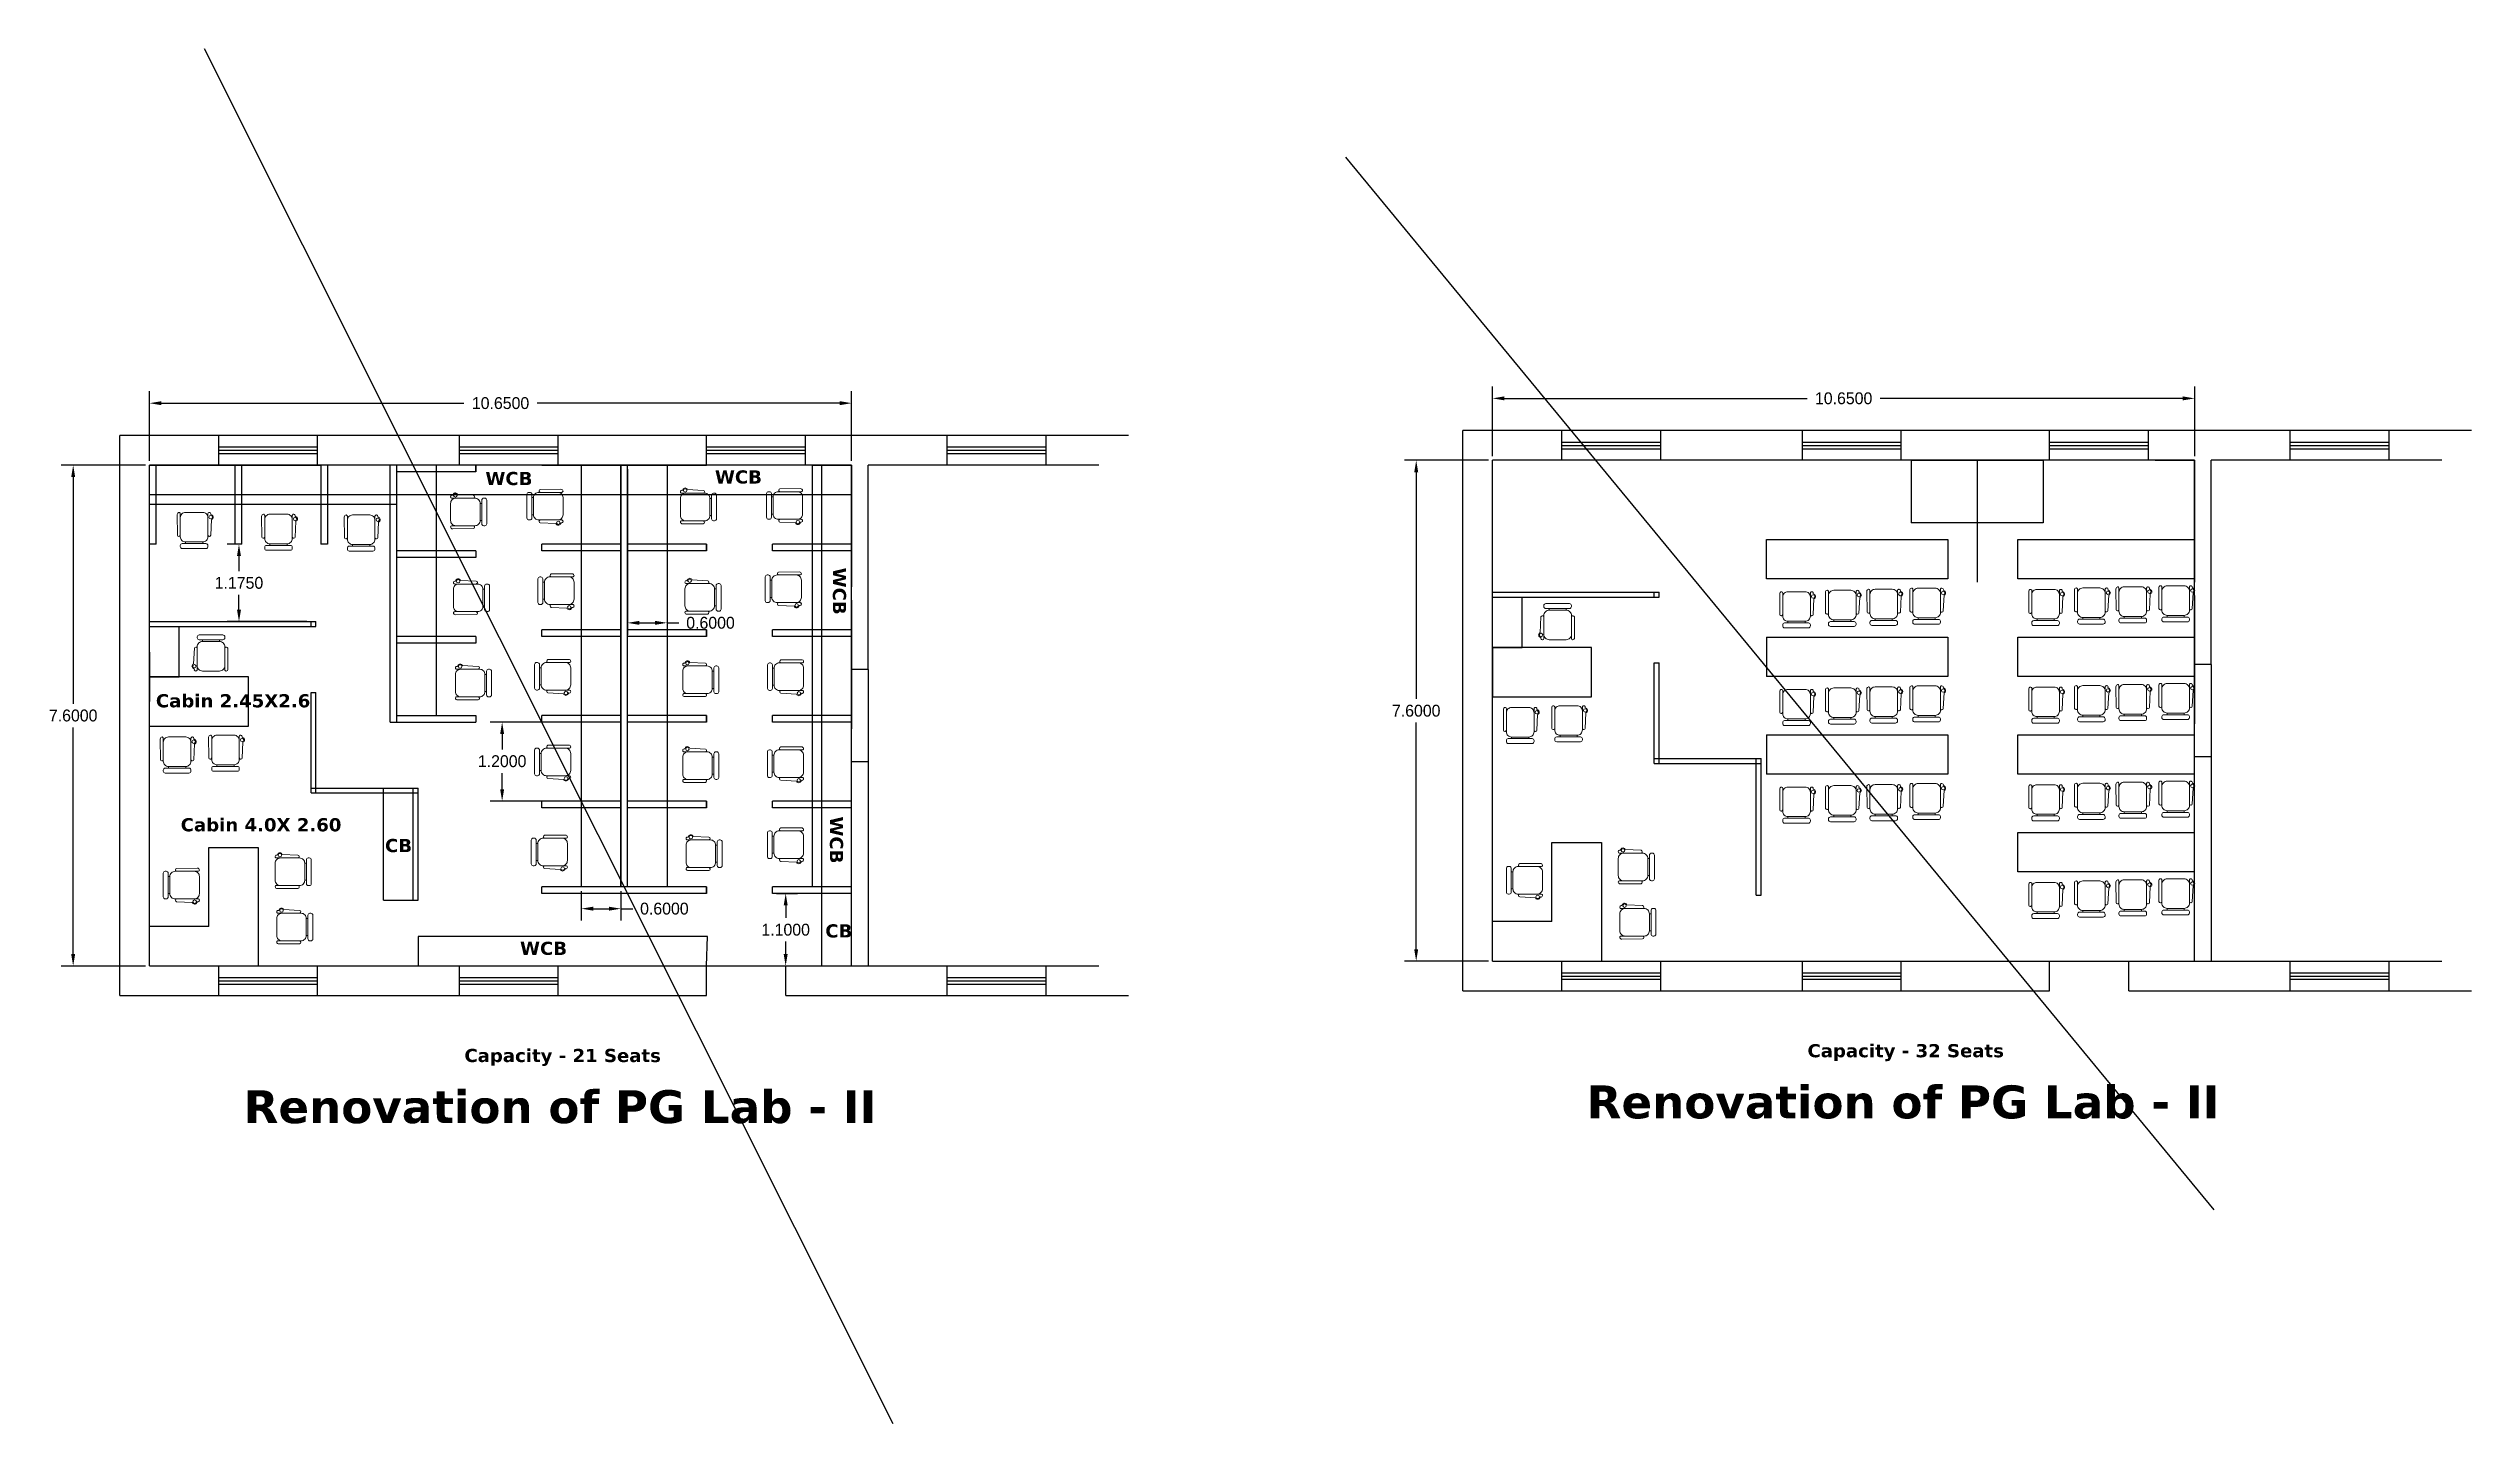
# Model space of a CAD drawing. Header units: inches. Extents: x 23 to 629, y -355 to 51.
# Drawn here: x 310.16 to 346.92, y -80.26 to -59.4 of the extents above; entities that cross this region are included whole.
import ezdxf

# ---------------------------------------------------------------- set-up
doc = ezdxf.new("R2010")
doc.units = ezdxf.units.IN
doc.header["$MEASUREMENT"] = 0
doc.layers.add('FUR', color=252, linetype='Continuous', lineweight=9)
doc.layers.add('FURN', color=252, linetype='Continuous', lineweight=9)
doc.dimstyles.get("Standard").update_dxf_attribs({"dimtxt": 0.18, "dimasz": 0.18, "dimexe": 0.18, "dimexo": 0.0625, "dimgap": 0.09, "dimtad": 0, "dimtih": 1, "dimtoh": 1, "dimdec": 4, "dimzin": 0, "dimdsep": 46, "dimtxsty": 'Standard', "dimcen": 0.09, "dimadec": 0, "dimazin": 0, "dimtfac": 1, "dimtdec": 4, "dimtofl": 0, "dimtmove": 0, "dimatfit": 3, "dimfxl": 1, "dimtolj": 1, "dimtzin": 0, "dimarcsym": 0})

msp = doc.modelspace()

# ---------------------------------------------------------------- texts
at = {"attachment_point": 1}
for s, insert, char_height, width in [('{\\fVerdana|b1|i0|c0|p34;WCB}', (316.79138, -65.823), 0.2, 0.5142748), ('{\\fVerdana|b1|i0|c0|p34;WCB}', (320.27311, -65.79941), 0.2, 0.5142748), ('{\\fVerdana|b1|i0|c0|p34;Cabin 2.45X2.6}', (311.79246, -69.19545), 0.2, 4.0020879), ('{\\fVerdana|b1|i0|c0|p34;Cabin 4.0X 2.60 }', (312.16916, -71.0766), 0.2, 4.0020879), ('{\\fVerdana|b1|i0|c0|p34;CB}', (315.26821, -71.39204), 0.2, 0.5142748), ('{\\fVerdana|b1|i0|c0|p34;CB}', (321.94678, -72.68726), 0.2, 0.5142748), ('{\\fVerdana|b1|i0|c0|p34;WCB}', (317.31651, -72.95147), 0.2, 0.5142748), ('{\\fVerdana|b1|i0|c0|p34;Capacity - 21 Seats}', (316.47287, -74.57745), 0.2, 4.0020879), ('{\\fVerdana|b1|i0|c0|p34;Capacity - 32 Seats}', (336.84641, -74.50485), 0.2, 4.0020879), ('{\\fVerdana|b1|i0|c0|p34;Renovation of PG Lab - II}', (313.12283, -75.2043), 0.5, 10.0014451), ('{\\fVerdana|b1|i0|c0|p34;Renovation of PG Lab - II}', (333.49637, -75.1317), 0.5, 10.0014451)]:
    msp.add_mtext(s, dxfattribs=dict(at, insert=insert, char_height=char_height, width=width))
at = {"char_height": 0.2, "width": 0.5142748, "attachment_point": 1, "rotation": 270}
for insert in [(322.26261, -67.27557), (322.21736, -71.05048)]:
    msp.add_mtext('{\\fVerdana|b1|i0|c0|p34;WCB}', dxfattribs=dict(at, insert=insert))

# ---------------------------------------------------------------- blocks, each defined once
blk = doc.blocks.new('*D44')
at = {"color": 0, "lineweight": -2}
for p, q in [((332.07, -65.584), (332.07, -64.527)), ((342.72, -65.584), (342.72, -64.527)), ((332.25, -64.707), (336.84, -64.707)), ((342.54, -64.707), (337.95, -64.707))]:
    blk.add_line(p, q, dxfattribs=at)
at = {"color": 0}
for points in [[(332.25, -64.677), (332.25, -64.737), (332.07, -64.707)], [(342.54, -64.677), (342.54, -64.737), (342.72, -64.707)]]:
    blk.add_solid(points, dxfattribs=at)
at = {"layer": 'Defpoints', "color": 0}
for p in [(342.72, -64.707), (332.07, -65.647), (342.72, -65.647)]:
    blk.add_point(p, dxfattribs=at)
at = {"color": 0, "insert": (337.395, -64.707), "char_height": 0.18, "attachment_point": 5}
blk.add_mtext('\\A1;10.6500', dxfattribs=at)
blk = doc.blocks.new('*D45')
at = {"color": 0, "lineweight": -2}
for p, q in [((332.007, -65.647), (330.731, -65.647)), ((330.911, -65.827), (330.911, -69.267)), ((330.911, -73.067), (330.911, -69.627)), ((332.007, -73.247), (330.731, -73.247))]:
    blk.add_line(p, q, dxfattribs=at)
at = {"color": 0}
for points in [[(330.881, -65.827), (330.941, -65.827), (330.911, -65.647)], [(330.881, -73.067), (330.941, -73.067), (330.911, -73.247)]]:
    blk.add_solid(points, dxfattribs=at)
at = {"layer": 'Defpoints', "color": 0}
for p in [(332.07, -65.647), (330.911, -73.247), (332.07, -73.247)]:
    blk.add_point(p, dxfattribs=at)
at = {"color": 0, "insert": (330.911, -69.447), "char_height": 0.18, "attachment_point": 5}
blk.add_mtext('\\A1;7.6000', dxfattribs=at)
blk = doc.blocks.new('CINE CHAIR')
at = {"layer": 'FUR', "color": 48, "lineweight": 0}
for p, q in [((448043.776, 57308.306), (448043.8, 57308.306)), ((448043.776, 57308.058), (448043.8, 57308.058))]:
    blk.add_line(p, q, dxfattribs=at)
blk.add_lwpolyline([(448043.45, 57308.434), (448043.678, 57308.423, -0.388092), (448043.695, 57308.404), (448043.695, 57308.401, -0.414214), (448043.676, 57308.382), (448043.367, 57308.382, -0.414214), (448043.348, 57308.401), (448043.348, 57308.404, -0.491313), (448043.377, 57308.423), (448043.384, 57308.436)], format="xyb", dxfattribs=at)
for points in [[(448043.424, 57308.382), (448043.7, 57308.382, -0.414214), (448043.776, 57308.306), (448043.776, 57308.058, -0.414214), (448043.7, 57307.982), (448043.424, 57307.982, -0.414214), (448043.348, 57308.058), (448043.348, 57308.306, -0.414214)], [(448043.828, 57308.382), (448043.842, 57308.382, -0.414214), (448043.871, 57308.353), (448043.871, 57308.01, -0.414214), (448043.842, 57307.982), (448043.828, 57307.982, -0.414214), (448043.8, 57308.01), (448043.8, 57308.353, -0.414214)], [(448043.379, 57307.938), (448043.678, 57307.94, 0.393133), (448043.695, 57307.959), (448043.695, 57307.963, 0.414214), (448043.676, 57307.982), (448043.367, 57307.982, 0.414214), (448043.348, 57307.963), (448043.348, 57307.966, 0.435766)]]:
    blk.add_lwpolyline(points, format="xyb", close=True, dxfattribs=at)
blk.add_circle((448043.417, 57308.422), 0.0249, dxfattribs=at)
blk.add_arc((448043.417, 57308.422), 0.0356, 19.6628, 156.9494, dxfattribs=at)
blk = doc.blocks.new('*D52')
at = {"color": 0, "lineweight": -2}
for p, q in [((311.696, -65.657), (311.696, -64.6)), ((322.346, -65.657), (322.346, -64.6)), ((311.876, -64.78), (316.466, -64.78)), ((322.166, -64.78), (317.576, -64.78))]:
    blk.add_line(p, q, dxfattribs=at)
at = {"color": 0}
for points in [[(311.876, -64.75), (311.876, -64.81), (311.696, -64.78)], [(322.166, -64.75), (322.166, -64.81), (322.346, -64.78)]]:
    blk.add_solid(points, dxfattribs=at)
at = {"layer": 'Defpoints', "color": 0}
for p in [(322.346, -64.78), (311.696, -65.72), (322.346, -65.72)]:
    blk.add_point(p, dxfattribs=at)
at = {"color": 0, "insert": (317.021, -64.78), "char_height": 0.18, "attachment_point": 5}
blk.add_mtext('\\A1;10.6500', dxfattribs=at)
blk = doc.blocks.new('*D53')
at = {"color": 0, "lineweight": -2}
for p, q in [((311.634, -65.72), (310.358, -65.72)), ((310.538, -65.9), (310.538, -69.34)), ((310.538, -73.14), (310.538, -69.7)), ((311.634, -73.32), (310.358, -73.32))]:
    blk.add_line(p, q, dxfattribs=at)
at = {"color": 0}
for points in [[(310.508, -65.9), (310.568, -65.9), (310.538, -65.72)], [(310.508, -73.14), (310.568, -73.14), (310.538, -73.32)]]:
    blk.add_solid(points, dxfattribs=at)
at = {"layer": 'Defpoints', "color": 0}
for p in [(311.696, -65.72), (310.538, -73.32), (311.696, -73.32)]:
    blk.add_point(p, dxfattribs=at)
at = {"color": 0, "insert": (310.538, -69.52), "char_height": 0.18, "attachment_point": 5}
blk.add_mtext('\\A1;7.6000', dxfattribs=at)
blk = doc.blocks.new('*D54')
at = {"color": 0, "lineweight": -2}
for p, q in [((318.246, -72.182), (318.246, -72.63)), ((318.846, -72.182), (318.846, -72.63)), ((318.426, -72.45), (318.666, -72.45)), ((318.846, -72.45), (319.026, -72.45))]:
    blk.add_line(p, q, dxfattribs=at)
at = {"color": 0}
for points in [[(318.426, -72.42), (318.426, -72.48), (318.246, -72.45)], [(318.666, -72.42), (318.666, -72.48), (318.846, -72.45)]]:
    blk.add_solid(points, dxfattribs=at)
at = {"layer": 'Defpoints', "color": 0}
for p in [(318.246, -72.12), (318.846, -72.12), (318.846, -72.45)]:
    blk.add_point(p, dxfattribs=at)
at = {"color": 0, "insert": (319.506, -72.45), "char_height": 0.18, "attachment_point": 5}
blk.add_mtext('\\A1;0.6000', dxfattribs=at)
blk = doc.blocks.new('*D55')
at = {"color": 0, "lineweight": -2}
for p, q in [((318.184, -69.62), (316.865, -69.62)), ((317.045, -69.8), (317.045, -70.033)), ((317.045, -70.64), (317.045, -70.393)), ((318.184, -70.82), (316.865, -70.82))]:
    blk.add_line(p, q, dxfattribs=at)
at = {"color": 0}
for points in [[(317.015, -69.8), (317.075, -69.8), (317.045, -69.62)], [(317.015, -70.64), (317.075, -70.64), (317.045, -70.82)]]:
    blk.add_solid(points, dxfattribs=at)
at = {"layer": 'Defpoints', "color": 0}
for p in [(317.045, -69.62), (318.246, -69.62), (318.246, -70.82)]:
    blk.add_point(p, dxfattribs=at)
at = {"color": 0, "insert": (317.045, -70.213), "char_height": 0.18, "attachment_point": 5}
blk.add_mtext('\\A1;1.2000', dxfattribs=at)
blk = doc.blocks.new('*D56')
at = {"color": 0, "lineweight": -2}
for p, q in [((321.209, -72.22), (321.526, -72.22)), ((321.346, -72.4), (321.346, -72.59)), ((321.346, -73.14), (321.346, -72.95)), ((321.284, -73.32), (321.166, -73.32))]:
    blk.add_line(p, q, dxfattribs=at)
at = {"color": 0}
for points in [[(321.316, -72.4), (321.376, -72.4), (321.346, -72.22)], [(321.316, -73.14), (321.376, -73.14), (321.346, -73.32)]]:
    blk.add_solid(points, dxfattribs=at)
at = {"layer": 'Defpoints', "color": 0}
for p in [(321.146, -72.22), (321.346, -73.32), (321.346, -73.32)]:
    blk.add_point(p, dxfattribs=at)
at = {"color": 0, "insert": (321.346, -72.77), "char_height": 0.18, "attachment_point": 5}
blk.add_mtext('\\A1;1.1000', dxfattribs=at)
blk = doc.blocks.new('*D57')
at = {"color": 0, "lineweight": -2}
for p, q in [((313.034, -66.92), (312.873, -66.92)), ((313.053, -67.1), (313.053, -67.327)), ((313.053, -67.915), (313.053, -67.687)), ((314.084, -68.095), (312.873, -68.095))]:
    blk.add_line(p, q, dxfattribs=at)
at = {"color": 0}
for points in [[(313.023, -67.1), (313.083, -67.1), (313.053, -66.92)], [(313.023, -67.915), (313.083, -67.915), (313.053, -68.095)]]:
    blk.add_solid(points, dxfattribs=at)
at = {"layer": 'Defpoints', "color": 0}
for p in [(313.096, -66.92), (313.053, -68.095), (314.146, -68.095)]:
    blk.add_point(p, dxfattribs=at)
at = {"color": 0, "insert": (313.053, -67.507), "char_height": 0.18, "attachment_point": 5}
blk.add_mtext('\\A1;1.1750', dxfattribs=at)
blk = doc.blocks.new('*D73')
at = {"color": 0, "lineweight": -2}
for p, q in [((318.946, -65.782), (318.946, -68.293)), ((319.546, -65.782), (319.546, -68.293)), ((319.126, -68.113), (319.366, -68.113)), ((319.546, -68.113), (319.726, -68.113))]:
    blk.add_line(p, q, dxfattribs=at)
at = {"color": 0}
for points in [[(319.126, -68.083), (319.126, -68.143), (318.946, -68.113)], [(319.366, -68.083), (319.366, -68.143), (319.546, -68.113)]]:
    blk.add_solid(points, dxfattribs=at)
at = {"layer": 'Defpoints', "color": 0}
for p in [(318.946, -65.72), (319.546, -65.72), (319.546, -68.113)]:
    blk.add_point(p, dxfattribs=at)
at = {"color": 0, "insert": (320.206, -68.113), "char_height": 0.18, "attachment_point": 5}
blk.add_mtext('\\A1;0.6000', dxfattribs=at)

# ---------------------------------------------------------------- dimensions: what is measured, and where the dimension line sits
for base, p1, p2, picture, middle in [((322.3462, -64.78004), (311.6962, -65.71956), (322.3462, -65.71956), '*D52', (317.0212, -64.78004)), ((342.71974, -64.70744), (332.06974, -65.64696), (342.71974, -65.64696), '*D44', (337.39474, -64.70744)), ((319.5462, -68.11297), (318.9462, -65.71956), (319.5462, -65.71956), '*D73', (320.2062, -68.11297))]:
    dim = msp.add_linear_dim(base=base, p1=p1, p2=p2, dimstyle='Standard')
    dim.commit()
    dim.dimension.update_dxf_attribs({"geometry": picture, "text_midpoint": middle, "dimtype": 160})
for base, p1, p2, picture, middle in [((310.53779, -73.31956), (311.6962, -65.71956), (311.6962, -73.31956), '*D53', (310.53779, -69.51956)), ((330.91133, -73.24696), (332.06974, -65.64696), (332.06974, -73.24696), '*D45', (330.91133, -69.44696)), ((313.05331, -68.09456), (313.0962, -66.91956), (314.1462, -68.09456), '*D57', (313.05331, -67.50706)), ((321.3462, -73.31956), (321.1462, -72.21956), (321.3462, -73.31956), '*D56', (321.3462, -72.76956))]:
    dim = msp.add_linear_dim(base=base, p1=p1, p2=p2, angle=90, dimstyle='Standard')
    dim.commit()
    dim.dimension.update_dxf_attribs({"geometry": picture, "text_midpoint": middle})
dim = msp.add_linear_dim(base=(317.0449, -69.61956), p1=(318.2462, -70.81956), p2=(318.2462, -69.61956), angle=90, dimstyle='Standard')
dim.commit()
dim.dimension.update_dxf_attribs({"geometry": '*D55', "text_midpoint": (317.0449, -70.21251), "dimtype": 160})
dim = msp.add_linear_dim(base=(318.8462, -72.44995), p1=(318.2462, -72.11956), p2=(318.8462, -72.11956), dimstyle='Standard')
dim.commit()
dim.dimension.update_dxf_attribs({"geometry": '*D54', "text_midpoint": (319.5062, -72.44995)})

# ---------------------------------------------------------------- linework, layer by layer
for p, q in [((312.52575, -59.39774), (322.96977, -80.26218)), ((329.83867, -61.04838), (343.01181, -77.01867)), ((311.2462, -68.81956), (311.2462, -65.26956)), ((326.5462, -65.26956), (311.2462, -65.26956)), ((312.7462, -65.71956), (312.7462, -65.26956)), ((314.2462, -65.71956), (314.2462, -65.26956)), ((316.3962, -65.71956), (316.3962, -65.26956)), ((317.8962, -65.71956), (317.8962, -65.26956)), ((320.1462, -65.71956), (320.1462, -65.26956)), ((321.6462, -65.71956), (321.6462, -65.26956)), ((323.7962, -65.71956), (323.7962, -65.26956)), ((325.2962, -65.71956), (325.2962, -65.26956)), ((331.61974, -68.74696), (331.61974, -65.19696)), ((346.91974, -65.19696), (331.61974, -65.19696)), ((333.11974, -65.64696), (333.11974, -65.19696)), ((333.11974, -65.37196), (334.61974, -65.37196)), ((333.11974, -65.42196), (334.61974, -65.42196)), ((334.61974, -65.64696), (334.61974, -65.19696)), ((336.76974, -65.64696), (336.76974, -65.19696)), ((336.76974, -65.37196), (338.26974, -65.37196)), ((336.76974, -65.42196), (338.26974, -65.42196)), ((338.26974, -65.64696), (338.26974, -65.19696)), ((340.51974, -65.64696), (340.51974, -65.19696)), ((340.51974, -65.37196), (342.01974, -65.37196)), ((340.51974, -65.42196), (342.01974, -65.42196)), ((342.01974, -65.64696), (342.01974, -65.19696)), ((344.16974, -65.64696), (344.16974, -65.19696)), ((344.16974, -65.37196), (345.66974, -65.37196)), ((344.16974, -65.42196), (345.66974, -65.42196)), ((345.66974, -65.64696), (345.66974, -65.19696)), ((311.6962, -68.81956), (311.6962, -65.71956)), ((322.3462, -65.71956), (311.6962, -65.71956)), ((311.6962, -66.91956), (311.6962, -65.71956)), ((311.6962, -65.71956), (314.2962, -65.71956)), ((311.7962, -66.91956), (311.7962, -65.71956)), ((312.7462, -65.44456), (314.2462, -65.44456)), ((312.7462, -65.49456), (314.2462, -65.49456)), ((312.7462, -65.54456), (314.2462, -65.54456)), ((312.9962, -66.91956), (312.9962, -65.71956)), ((313.0962, -66.91956), (313.0962, -65.71956)), ((314.2962, -65.71956), (314.2962, -66.91956)), ((314.3962, -65.71956), (314.3962, -66.91956)), ((315.3462, -69.61956), (315.3462, -65.71956)), ((315.4462, -69.61956), (315.4462, -65.71956)), ((316.6462, -65.71956), (315.4462, -65.71956)), ((316.0462, -65.71956), (316.0462, -69.51956)), ((316.3962, -65.44456), (317.8962, -65.44456)), ((316.3962, -65.49456), (317.8962, -65.49456)), ((316.3962, -65.54456), (317.8962, -65.54456)), ((316.6462, -65.71956), (316.6462, -65.81956)), ((316.6462, -65.81956), (316.6462, -65.71956)), ((317.6462, -65.71956), (318.8462, -65.71956)), ((318.0462, -65.71956), (320.0462, -65.71956)), ((318.2462, -65.71956), (318.2462, -72.11956)), ((318.8462, -65.71956), (318.8462, -72.11956)), ((318.8462, -72.11956), (318.8462, -65.71956)), ((318.9462, -72.11956), (318.9462, -65.71956)), ((318.9462, -65.71956), (320.1462, -65.71956)), ((319.5462, -65.71956), (319.5462, -72.11956)), ((320.1462, -65.44456), (321.6462, -65.44456)), ((320.1462, -65.49456), (321.6462, -65.49456)), ((320.1462, -65.54456), (321.6462, -65.54456)), ((321.7462, -65.71956), (322.3462, -65.71956)), ((321.7462, -65.71956), (322.3462, -65.71956)), ((322.3462, -65.71956), (321.7462, -65.71956)), ((321.7462, -65.71956), (321.7462, -72.11956)), ((321.8962, -73.31956), (321.8962, -65.71956)), ((322.3462, -68.81956), (322.3462, -65.71956)), ((322.3462, -65.71956), (322.3462, -67.56809)), ((322.3462, -65.71956), (322.3462, -66.91956)), ((326.0962, -65.71956), (322.5962, -65.71956)), ((322.5962, -68.81956), (322.5962, -65.71956)), ((323.7962, -65.44456), (325.2962, -65.44456)), ((323.7962, -65.49456), (325.2962, -65.49456)), ((323.7962, -65.54456), (325.2962, -65.54456)), ((332.06974, -68.74696), (332.06974, -65.64696)), ((342.71974, -65.64696), (332.06974, -65.64696)), ((333.11974, -65.47196), (334.61974, -65.47196)), ((336.76974, -65.47196), (338.26974, -65.47196)), ((338.41974, -65.64696), (338.41974, -66.59684)), ((338.41974, -65.64696), (340.41974, -65.64696)), ((339.41974, -65.64696), (339.41974, -67.49549)), ((339.41974, -65.64696), (339.41974, -66.59684)), ((340.41974, -65.64696), (340.41974, -66.59684)), ((340.51974, -65.47196), (342.01974, -65.47196)), ((342.11974, -65.64696), (342.71974, -65.64696)), ((342.11974, -65.64696), (342.71974, -65.64696)), ((342.71974, -65.64696), (342.11974, -65.64696)), ((342.71974, -68.74696), (342.71974, -65.64696)), ((342.71974, -65.64696), (342.71974, -67.49549)), ((342.71974, -65.64696), (342.71974, -66.84696)), ((346.46974, -65.64696), (342.96974, -65.64696)), ((342.96974, -68.74696), (342.96974, -65.64696)), ((344.16974, -65.47196), (345.66974, -65.47196)), ((316.6462, -65.81956), (315.4462, -65.81956)), ((322.3462, -66.16956), (311.6962, -66.16956)), ((315.4462, -66.31956), (311.6962, -66.31956)), ((336.22686, -67.44696), (336.22686, -66.84696)), ((336.22686, -66.84696), (338.67686, -66.84696)), ((340.41974, -66.59684), (338.41974, -66.59684)), ((338.67686, -66.84696), (338.97686, -66.84696)), ((338.97686, -66.84696), (338.97686, -67.44696)), ((340.03843, -67.44696), (340.03843, -66.84696)), ((340.03843, -66.84696), (342.71974, -66.84696)), ((340.33843, -66.84696), (342.71974, -66.84696)), ((311.7962, -66.91956), (311.6962, -66.91956)), ((313.0962, -66.91956), (312.9962, -66.91956)), ((314.3962, -66.91956), (314.2962, -66.91956)), ((316.6462, -67.01956), (315.4462, -67.01956)), ((316.6462, -67.11956), (315.4462, -67.11956)), ((316.6462, -67.01956), (316.6462, -67.11956)), ((318.8462, -66.91956), (317.6462, -66.91956)), ((317.6462, -67.01956), (317.6462, -66.91956)), ((318.8462, -67.01956), (317.6462, -67.01956)), ((320.1462, -66.91956), (318.9462, -66.91956)), ((320.1462, -67.01956), (318.9462, -67.01956)), ((320.1462, -66.91956), (320.1462, -67.01956)), ((320.1462, -67.01956), (320.1462, -66.91956)), ((322.3462, -66.91956), (321.1462, -66.91956)), ((321.1462, -67.01956), (321.1462, -66.91956)), ((322.3462, -67.01956), (321.1462, -67.01956)), ((338.97686, -67.44696), (336.22686, -67.44696)), ((342.71974, -67.44696), (340.03843, -67.44696)), ((322.3462, -67.76956), (322.3462, -69.71956)), ((332.06974, -67.64696), (334.59474, -67.64696)), ((332.06974, -67.72196), (334.59474, -67.72196)), ((332.51974, -68.48465), (332.51974, -67.72196)), ((334.51974, -67.72196), (334.51974, -67.64696)), ((334.59474, -67.72196), (334.59474, -67.64696)), ((342.71974, -67.69696), (342.71974, -69.64696)), ((311.6962, -68.09456), (314.2212, -68.09456)), ((311.6962, -68.16956), (314.2212, -68.16956)), ((312.1462, -68.93224), (312.1462, -68.16956)), ((314.1462, -68.16956), (314.1462, -68.09456)), ((314.2212, -68.16956), (314.2212, -68.09456)), ((316.6462, -68.31956), (315.4462, -68.31956)), ((316.6462, -68.31956), (316.6462, -68.41956)), ((318.8462, -68.21956), (317.6462, -68.21956)), ((317.6462, -68.31956), (317.6462, -68.21956)), ((318.8462, -68.31956), (317.6462, -68.31956)), ((320.1462, -68.21956), (318.9462, -68.21956)), ((320.1462, -68.31956), (318.9462, -68.31956)), ((320.1462, -68.21956), (320.1462, -68.31956)), ((320.1462, -68.31956), (320.1462, -68.21956)), ((322.3462, -68.21956), (321.1462, -68.21956)), ((321.1462, -68.31956), (321.1462, -68.21956)), ((322.3462, -68.31956), (321.1462, -68.31956)), ((336.22686, -68.32881), (338.67686, -68.32881)), ((336.22686, -68.32881), (336.22686, -68.92881)), ((338.67686, -68.32881), (338.97686, -68.32881)), ((338.97686, -68.32881), (338.97686, -68.92881)), ((340.03843, -68.92881), (340.03843, -68.32881)), ((340.03843, -68.32881), (342.71974, -68.32881)), ((340.33843, -68.32881), (342.71974, -68.32881)), ((311.6962, -68.55724), (311.6962, -69.30724)), ((316.6462, -68.41956), (315.4462, -68.41956)), ((333.56974, -68.48465), (332.06974, -68.48465)), ((332.06974, -68.48465), (332.06974, -69.23465)), ((332.43394, -68.48465), (332.06974, -68.48465)), ((332.06974, -68.48465), (332.51974, -68.48465)), ((333.56974, -69.23465), (333.56974, -68.48465)), ((334.51974, -70.24696), (334.51974, -68.72196)), ((334.51974, -68.72196), (334.59474, -68.72196)), ((334.59474, -70.24696), (334.59474, -68.72196)), ((311.2462, -73.76956), (311.2462, -68.81956)), ((311.6962, -73.31956), (311.6962, -68.81956)), ((313.1962, -68.93224), (311.6962, -68.93224)), ((312.0604, -68.93224), (311.6962, -68.93224)), ((311.6962, -68.93224), (312.1462, -68.93224)), ((313.1962, -69.68224), (313.1962, -68.93224)), ((322.3462, -73.31956), (322.3462, -68.81956)), ((322.5962, -68.81956), (322.3462, -68.81956)), ((322.5962, -68.81956), (322.5962, -73.31956)), ((331.61974, -73.69696), (331.61974, -68.74696)), ((332.06974, -73.24696), (332.06974, -68.74696)), ((338.97686, -68.92881), (336.22686, -68.92881)), ((342.71974, -68.92881), (340.03843, -68.92881)), ((342.71974, -73.24696), (342.71974, -68.74696)), ((342.96974, -68.74696), (342.71974, -68.74696)), ((342.96974, -68.74696), (342.96974, -73.24696)), ((314.1462, -70.69456), (314.1462, -69.16956)), ((314.1462, -69.16956), (314.2212, -69.16956)), ((314.2212, -70.69456), (314.2212, -69.16956)), ((332.06974, -69.23465), (333.56974, -69.23465)), ((311.6962, -69.68224), (313.1962, -69.68224)), ((315.3462, -69.61956), (316.6462, -69.61956)), ((315.4462, -69.51956), (316.6462, -69.51956)), ((316.6462, -69.51956), (316.6462, -69.61956)), ((318.8462, -69.51956), (317.6462, -69.51956)), ((317.6462, -69.61956), (317.6462, -69.51956)), ((318.8462, -69.61956), (317.6462, -69.61956)), ((320.1462, -69.51956), (318.9462, -69.51956)), ((320.1462, -69.61956), (318.9462, -69.61956)), ((320.1462, -69.51956), (320.1462, -69.61956)), ((320.1462, -69.61956), (320.1462, -69.51956)), ((322.3462, -69.51956), (321.1462, -69.51956)), ((321.1462, -69.61956), (321.1462, -69.51956)), ((322.3462, -69.61956), (321.1462, -69.61956)), ((336.22686, -69.81065), (338.67686, -69.81065)), ((336.22686, -69.81065), (336.22686, -70.41065)), ((338.67686, -69.81065), (338.97686, -69.81065)), ((338.97686, -69.81065), (338.97686, -70.41065)), ((340.03843, -70.41065), (340.03843, -69.81065)), ((340.03843, -69.81065), (342.71974, -69.81065)), ((340.33843, -69.81065), (342.71974, -69.81065)), ((334.51974, -70.17196), (336.14474, -70.17196)), ((336.06974, -70.24696), (336.06974, -70.17196)), ((336.14474, -70.24696), (336.14474, -70.17196)), ((342.96974, -70.14696), (342.71974, -70.14696)), ((342.96974, -70.14696), (342.71974, -70.14696)), ((322.5962, -70.21956), (322.3462, -70.21956)), ((322.5962, -70.21956), (322.3462, -70.21956)), ((322.3462, -71.91956), (322.3462, -70.41956)), ((334.51974, -70.24696), (336.14474, -70.24696)), ((336.06974, -72.24696), (336.06974, -70.24696)), ((336.14474, -72.24696), (336.14474, -70.24696)), ((338.97686, -70.41065), (336.22686, -70.41065)), ((342.71974, -70.41065), (340.03843, -70.41065)), ((342.71974, -71.84696), (342.71974, -70.34696)), ((314.1462, -70.61956), (315.7712, -70.61956)), ((314.1462, -70.61956), (315.7712, -70.61956)), ((314.1462, -70.69456), (315.7712, -70.69456)), ((315.2462, -72.31956), (315.2462, -70.61956)), ((315.6962, -72.31956), (315.6962, -70.61956)), ((315.6962, -70.69456), (315.6962, -70.61956)), ((315.7712, -72.31956), (315.7712, -70.61956)), ((315.7712, -70.69456), (315.7712, -70.61956)), ((318.8462, -70.81956), (317.6462, -70.81956)), ((317.6462, -70.91956), (317.6462, -70.81956)), ((318.8462, -70.91956), (317.6462, -70.91956)), ((320.1462, -70.81956), (318.9462, -70.81956)), ((320.1462, -70.91956), (318.9462, -70.91956)), ((320.1462, -70.81956), (320.1462, -70.91956)), ((320.1462, -70.91956), (320.1462, -70.81956)), ((322.3462, -70.81956), (321.1462, -70.81956)), ((321.1462, -70.91956), (321.1462, -70.81956)), ((322.3462, -70.91956), (321.1462, -70.91956)), ((311.6962, -71.86944), (311.6962, -71.26944)), ((332.06974, -71.79684), (332.06974, -71.19684)), ((340.03843, -71.89249), (340.03843, -71.29249)), ((340.03843, -71.29249), (342.71974, -71.29249)), ((340.33843, -71.29249), (342.71974, -71.29249)), ((312.5962, -72.71956), (312.5962, -71.51956)), ((312.5962, -72.71956), (312.5962, -71.51956)), ((312.5962, -71.51956), (313.3462, -71.51956)), ((313.3462, -71.51956), (313.3462, -73.31956)), ((332.96974, -72.64696), (332.96974, -71.44696)), ((332.96974, -71.44696), (333.71974, -71.44696)), ((332.96974, -72.64696), (332.96974, -71.44696)), ((333.71974, -71.44696), (333.71974, -73.24696)), ((342.71974, -71.89249), (340.03843, -71.89249)), ((315.2462, -72.31956), (315.6962, -72.31956)), ((315.6962, -72.31956), (315.7712, -72.31956)), ((317.6462, -72.21956), (317.6462, -72.11956)), ((318.9462, -72.11956), (317.6462, -72.11956)), ((318.9462, -72.21956), (317.6462, -72.21956)), ((320.1462, -72.11956), (318.9462, -72.11956)), ((320.1462, -72.21956), (318.9462, -72.21956)), ((320.1462, -72.21956), (320.1462, -72.11956)), ((320.1462, -72.11956), (320.1462, -72.21956)), ((322.3462, -72.11956), (321.1462, -72.11956)), ((321.1462, -72.21956), (321.1462, -72.11956)), ((322.3462, -72.21956), (321.1462, -72.21956)), ((321.8962, -73.31956), (321.8962, -72.21956)), ((336.06974, -72.24696), (336.14474, -72.24696)), ((312.5962, -72.71956), (311.6962, -72.71956)), ((332.96974, -72.64696), (332.06974, -72.64696)), ((320.16151, -72.86982), (315.7712, -72.86982)), ((315.7712, -72.86982), (315.7712, -73.31956)), ((320.1462, -73.31956), (320.16151, -72.86982)), ((311.6962, -73.31956), (320.1462, -73.31956)), ((311.6962, -73.31956), (323.6962, -73.31956)), ((311.6962, -73.31956), (323.6962, -73.31956)), ((311.6962, -73.31956), (315.6962, -73.31956)), ((311.6962, -73.31956), (313.4962, -73.31956)), ((312.7462, -73.76956), (312.7462, -73.31956)), ((312.7462, -73.49456), (314.2462, -73.49456)), ((314.2462, -73.76956), (314.2462, -73.31956)), ((316.3962, -73.76956), (316.3962, -73.31956)), ((316.3962, -73.49456), (317.8962, -73.49456)), ((317.6462, -73.31956), (318.8462, -73.31956)), ((317.8962, -73.76956), (317.8962, -73.31956)), ((318.9462, -73.31956), (320.1462, -73.31956)), ((320.1462, -73.76956), (320.1462, -73.31956)), ((321.3462, -73.31956), (322.3462, -73.31956)), ((321.3462, -73.76956), (321.3462, -73.31956)), ((322.5962, -73.31956), (326.0962, -73.31956)), ((323.7962, -73.76956), (323.7962, -73.31956)), ((323.7962, -73.49456), (325.2962, -73.49456)), ((325.2962, -73.76956), (325.2962, -73.31956)), ((332.06974, -73.24696), (340.51974, -73.24696)), ((332.06974, -73.24696), (344.06974, -73.24696)), ((332.06974, -73.24696), (344.06974, -73.24696)), ((332.06974, -73.24696), (336.06974, -73.24696)), ((332.06974, -73.24696), (333.86974, -73.24696)), ((333.11974, -73.69696), (333.11974, -73.24696)), ((333.11974, -73.42196), (334.61974, -73.42196)), ((333.11974, -73.47196), (334.61974, -73.47196)), ((334.61974, -73.69696), (334.61974, -73.24696)), ((336.76974, -73.69696), (336.76974, -73.24696)), ((336.76974, -73.42196), (338.26974, -73.42196)), ((336.76974, -73.47196), (338.26974, -73.47196)), ((338.26974, -73.69696), (338.26974, -73.24696)), ((340.51974, -73.69696), (340.51974, -73.24696)), ((341.71974, -73.24696), (342.71974, -73.24696)), ((341.71974, -73.69696), (341.71974, -73.24696)), ((342.96974, -73.24696), (346.46974, -73.24696)), ((344.16974, -73.69696), (344.16974, -73.24696)), ((344.16974, -73.42196), (345.66974, -73.42196)), ((344.16974, -73.47196), (345.66974, -73.47196)), ((345.66974, -73.69696), (345.66974, -73.24696)), ((311.2462, -73.76956), (320.1462, -73.76956)), ((312.7462, -73.54456), (314.2462, -73.54456)), ((312.7462, -73.59456), (314.2462, -73.59456)), ((316.3962, -73.54456), (317.8962, -73.54456)), ((316.3962, -73.59456), (317.8962, -73.59456)), ((321.3462, -73.76956), (326.5462, -73.76956)), ((323.7962, -73.54456), (325.2962, -73.54456)), ((323.7962, -73.59456), (325.2962, -73.59456)), ((331.61974, -73.69696), (340.51974, -73.69696)), ((333.11974, -73.52196), (334.61974, -73.52196)), ((336.76974, -73.52196), (338.26974, -73.52196)), ((341.71974, -73.69696), (346.91974, -73.69696)), ((344.16974, -73.52196), (345.66974, -73.52196))]:
    msp.add_line(p, q)

# ---------------------------------------------------------------- block references
at = {"layer": 'FURN', "xscale": 1.047600000000007, "yscale": 1.047600000000003, "zscale": 1.0476}
for p, rotation in [((-469054.84607, -60095.4643), 359.9991434073997), ((469689.07755, 59962.69136), 179.9991434073997), ((-469051.35945, -60095.38925), 359.9991434073997), ((469692.71225, 59962.7017), 179.9991434073997), ((-59716.66186, 469304.67155), 269.9991434073997), ((-59715.38152, 469304.64395), 269.9991434073997), ((-59714.12753, 469304.63265), 269.9991434073997), ((-469054.80342, -60096.76779), 359.9991434073997), ((469689.24431, 59961.4088), 179.9991434073997), ((-469051.29082, -60096.7603), 359.9991434073997), ((469692.69336, 59961.43786), 179.9991434073997), ((-59691.65956, 469303.48926), 269.9991434073997), ((-59691.03091, 469303.50564), 269.9991434073997), ((-59690.38039, 469303.52202), 269.9991434073997), ((-59688.57602, 469303.50314), 269.9991434073997), ((-59687.88177, 469303.52499), 269.9991434073997), ((-59687.25312, 469303.54137), 269.9991434073997), ((-59686.6026, 469303.55775), 269.9991434073997), ((60362.09043, -469439.47816), 89.99914340739969), ((-59692.35381, 469303.46742), 269.9991434073997), ((60341.66307, -469439.95263), 89.99914340739969), ((469689.19428, 59960.10958), 179.9991434073997), ((-469051.32513, -60098.01138), 359.9991434073997), ((469692.72771, 59960.10438), 179.9991434073997), ((-469054.77283, -60098.0609), 359.9991434073997), ((-59691.65956, 469302.00741), 269.9991434073997), ((-59691.03091, 469302.0238), 269.9991434073997), ((-59690.38039, 469302.04018), 269.9991434073997), ((-59688.57602, 469302.0213), 269.9991434073997), ((-59687.88177, 469302.04314), 269.9991434073997), ((-59687.25312, 469302.05953), 269.9991434073997), ((-59686.6026, 469302.07591), 269.9991434073997), ((-59696.54573, 469301.71203), 269.9991434073997), ((-59695.81197, 469301.73915), 269.9991434073997), ((-59692.35381, 469301.98557), 269.9991434073997), ((-59716.18551, 469301.29155), 269.9991434073997), ((-59716.91927, 469301.26444), 269.9991434073997), ((469689.19428, 59958.81037), 179.9991434073997), ((-469051.32513, -60099.31388), 359.9991434073997), ((469692.72554, 59958.7842), 179.9991434073997), ((-59691.03091, 469300.54195), 269.9991434073997), ((-59690.38039, 469300.55834), 269.9991434073997), ((-59688.57602, 469300.53946), 269.9991434073997), ((-59687.88177, 469300.5613), 269.9991434073997), ((-59687.25312, 469300.57768), 269.9991434073997), ((-59686.6026, 469300.59406), 269.9991434073997), ((-59692.35381, 469300.50373), 269.9991434073997), ((-59691.65956, 469300.52557), 269.9991434073997), ((469692.72554, 59957.55499), 179.9991434073997), ((-469057.50675, -60100.92389), 359.9991434073997), ((469689.14426, 59957.44452), 179.9991434073997), ((-469051.27366, -60100.65066), 359.9991434073997), ((-469037.13321, -60100.85129), 359.9991434073997), ((469683.56152, 59956.94221), 179.9991434073997), ((469703.93506, 59957.0148), 179.9991434073997), ((-59687.88177, 469299.07946), 269.9991434073997), ((-59687.25312, 469299.09584), 269.9991434073997), ((-59686.6026, 469299.11222), 269.9991434073997), ((-469037.10934, -60101.69034), 359.9991434073997), ((-59688.57602, 469299.05762), 269.9991434073997), ((-469057.48288, -60101.76293), 359.9991434073997)]:
    msp.add_blockref('CINE CHAIR', p, dxfattribs=dict(at, rotation=rotation))

msp.set_redraw_order([(e.dxf.handle, doc.entitydb.next_handle()) for e in msp.query("TEXT MTEXT ATTDEF DIMENSION ARC_DIMENSION")])  # texts and dimensions are drawn at this point

doc.saveas('drawing.dxf')
